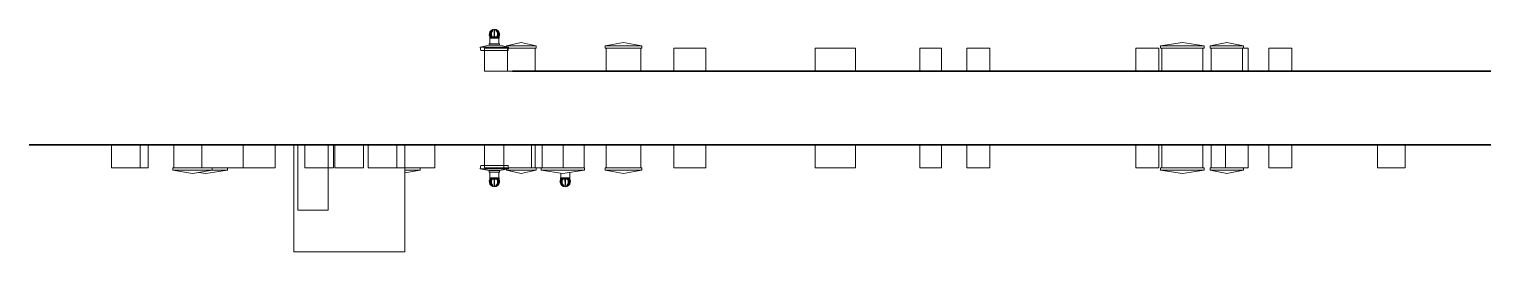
# Model space of a CAD drawing. Header units: millimetres. Extents: x -136099598 to 9192475, y 0 to 555997.
# Drawn here: x -342045 to -278535, y 546332 to 555997 of the extents above; entities that cross this region are included whole.
import ezdxf

# ---------------------------------------------------------------- set-up
doc = ezdxf.new("R2010")
doc.units = ezdxf.units.MM
doc.header["$MEASUREMENT"] = 0
for name, color, linetype, lineweight in [('АР_вентшахты', 7, 'Continuous', 18), ('АР_вентшахты задний план', 8, 'Continuous', 18), ('АР_Карниз пристройка 3 этажа', 133, 'Continuous', 30)]:
    doc.layers.add(name, color=color, linetype=linetype, lineweight=lineweight)

msp = doc.modelspace()

# ---------------------------------------------------------------- linework, layer by layer
at = {"layer": 'АР_вентшахты', "ltscale": 150}
for p, q in [((-321218.7, 555222), (-322444.4, 555222)), ((-322053.4, 555298.7), (-321609.8, 555298.7)), ((-322026.6, 555359), (-321636.6, 555359)), ((-321234.9, 555071.9), (-322428.2, 555071.9)), ((-321234.9, 550081.6), (-322428.2, 550081.6)), ((-321218.7, 549931.5), (-322444.4, 549931.5)), ((-322053.4, 549854.8), (-321609.8, 549854.8)), ((-322026.6, 549794.5), (-321636.6, 549794.5))]:
    msp.add_line(p, q, dxfattribs=at)
for points in [[(-322026.6, 555359), (-322053.4, 555359), (-322053.4, 555298.7), (-322444.4, 555222), (-322428.2, 555071.9)], [(-321636.6, 555359), (-321609.8, 555359), (-321609.8, 555298.7), (-321218.7, 555222), (-321234.9, 555071.9)], [(-321306.6, 555271.9), (-320016.6, 555271.9), (-320661.6, 555421.9), (-321306.6, 555271.9), (-321306.6, 555171.9), (-320016.6, 555171.9), (-320016.6, 555271.9)], [(-317020.7, 555271.9), (-315421.7, 555271.9), (-316221.2, 555421.9), (-317020.7, 555271.9), (-317020.7, 555171.9), (-315421.7, 555171.9), (-315421.7, 555271.9)], [(-292881.2, 555271.9), (-290990.2, 555271.9), (-291935.7, 555421.9), (-292881.2, 555271.9), (-292881.2, 555171.9), (-290990.2, 555171.9), (-290990.2, 555271.9)], [(-290732.3, 555271.9), (-289280.2, 555271.9), (-290006.3, 555421.9), (-290732.3, 555271.9), (-290732.3, 555171.9), (-289280.2, 555171.9), (-289280.2, 555271.9)], [(-322026.6, 549794.5), (-322053.4, 549794.5), (-322053.4, 549854.8), (-322444.4, 549931.5), (-322428.2, 550081.6)], [(-321636.6, 549794.5), (-321609.8, 549794.5), (-321609.8, 549854.8), (-321218.7, 549931.5), (-321234.9, 550081.6)], [(-335806.9, 549881.6), (-334093.9, 549881.6), (-334950.4, 549731.6), (-335806.9, 549881.6), (-335806.9, 549981.6), (-334093.9, 549981.6), (-334093.9, 549881.6)], [(-335320.8, 549881.6), (-333429.8, 549881.6), (-334375.3, 549731.6), (-334677.1, 549779.5)], [(-334093.9, 549981.6), (-333429.8, 549981.6), (-333429.8, 549881.6)], [(-326771.9, 549981.6), (-326771.9, 549981.6), (-325058.9, 549981.6), (-325058.9, 549881.6)], [(-325721.6, 549881.6), (-325058.9, 549881.6), (-325721.6, 549765.5)], [(-321306.6, 549881.6), (-320016.6, 549881.6), (-320661.6, 549731.6), (-321306.6, 549881.6), (-321306.6, 549981.6), (-320016.6, 549981.6), (-320016.6, 549881.6)], [(-319800.5, 549881.6), (-317909.5, 549881.6), (-318855, 549731.6), (-319800.5, 549881.6), (-319800.5, 549981.6), (-317909.5, 549981.6), (-317909.5, 549881.6)], [(-317020.7, 549881.6), (-315421.7, 549881.6), (-316221.2, 549731.6), (-317020.7, 549881.6), (-317020.7, 549981.6), (-315421.7, 549981.6), (-315421.7, 549881.6)], [(-292881.2, 549881.6), (-290990.2, 549881.6), (-291935.7, 549731.6), (-292881.2, 549881.6), (-292881.2, 549981.6), (-290990.2, 549981.6), (-290990.2, 549881.6)], [(-290732.3, 549881.6), (-289280.2, 549881.6), (-290006.3, 549731.6), (-290732.3, 549881.6), (-290732.3, 549981.6), (-289280.2, 549981.6), (-289280.2, 549881.6)]]:
    msp.add_lwpolyline(points, dxfattribs=at)
for points in [[(-322256.6, 554171.9), (-321256.6, 554171.9), (-321256.6, 555171.9), (-322256.6, 555171.9)], [(-321256.6, 554171.9), (-320066.6, 554171.9), (-320066.6, 555171.9), (-321256.6, 555171.9)], [(-316970.7, 554171.9), (-315471.7, 554171.9), (-315471.7, 555171.9), (-316970.7, 555171.9)], [(-314036.8, 554171.9), (-312646.8, 554171.9), (-312646.8, 555171.9), (-314036.8, 555171.9)], [(-307891.2, 554171.9), (-306142.2, 554171.9), (-306142.2, 555171.9), (-307891.2, 555171.9)], [(-303339.7, 554171.9), (-302400.6, 554171.9), (-302400.6, 555171.9), (-303339.7, 555171.9)], [(-301306.2, 554171.9), (-300306.2, 554171.9), (-300306.2, 555171.9), (-301306.2, 555171.9)], [(-293962.8, 554171.9), (-292962.8, 554171.9), (-292962.8, 555171.9), (-293962.8, 555171.9)], [(-292831.2, 554171.9), (-291040.2, 554171.9), (-291040.2, 555171.9), (-292831.2, 555171.9)], [(-290682.3, 554171.9), (-289330.2, 554171.9), (-289330.2, 555171.9), (-290682.3, 555171.9)], [(-288176.6, 554171.9), (-287176.6, 554171.9), (-287176.6, 555171.9), (-288176.6, 555171.9)], [(-338465.3, 549981.6), (-337225.3, 549981.6), (-337225.3, 550981.6), (-338465.3, 550981.6)], [(-334543.7, 549981.6), (-332753.7, 549981.6), (-332753.7, 550981.6), (-334543.7, 550981.6)], [(-332753.7, 549981.6), (-331351.6, 549981.6), (-331351.6, 550981.6), (-332753.7, 550981.6)], [(-330541.7, 550981.6), (-330541.7, 546331.6), (-325721.6, 546331.6), (-325721.6, 550981.6)], [(-330371.6, 550981.6), (-330371.6, 548131.6), (-329061.6, 548131.6), (-329061.6, 550981.6)], [(-330071.7, 549981.6), (-328822.4, 549981.6), (-328822.4, 550981.6), (-330071.7, 550981.6)], [(-328765.9, 549981.6), (-327525.9, 549981.6), (-327525.9, 550981.6), (-328765.9, 550981.6)], [(-327315.1, 549981.6), (-326075.1, 549981.6), (-326075.1, 550981.6), (-327315.1, 550981.6)], [(-322256.6, 549981.6), (-321426.6, 549981.6), (-321426.6, 550981.6), (-322256.6, 550981.6)], [(-321426.6, 549981.6), (-320226.6, 549981.6), (-320226.6, 550981.6), (-321426.6, 550981.6)], [(-320226.6, 549981.6), (-320066.6, 549981.6), (-320066.6, 550981.6), (-320226.6, 550981.6)], [(-318838.5, 549981.6), (-317936.7, 549981.6), (-317936.7, 550981.6), (-318838.5, 550981.6)], [(-316970.7, 549981.6), (-315471.7, 549981.6), (-315471.7, 550981.6), (-316970.7, 550981.6)], [(-314036.8, 549981.6), (-312646.8, 549981.6), (-312646.8, 550981.6), (-314036.8, 550981.6)], [(-307891.2, 549981.6), (-306142.2, 549981.6), (-306142.2, 550981.6), (-307891.2, 550981.6)], [(-303339.7, 549981.6), (-302400.6, 549981.6), (-302400.6, 550981.6), (-303339.7, 550981.6)], [(-301306.2, 549981.6), (-300306.2, 549981.6), (-300306.2, 550981.6), (-301306.2, 550981.6)], [(-293962.8, 549981.6), (-292962.8, 549981.6), (-292962.8, 550981.6), (-293962.8, 550981.6)], [(-292831.2, 549981.6), (-291040.2, 549981.6), (-291040.2, 550981.6), (-292831.2, 550981.6)], [(-290069, 549981.6), (-289079, 549981.6), (-289079, 550981.6), (-290069, 550981.6)], [(-288176.6, 549981.6), (-287176.6, 549981.6), (-287176.6, 550981.6), (-288176.6, 550981.6)], [(-283456.6, 549981.6), (-282256.6, 549981.6), (-282256.6, 550981.6), (-283456.6, 550981.6)]]:
    msp.add_lwpolyline(points, close=True, dxfattribs=at)
at = {"layer": 'АР_вентшахты', "color": 18, "ltscale": 150, "true_color": 0x000000}
for points in [[(-322036.6, 555609), (-321626.6, 555609), (-321626.6, 555619), (-322036.6, 555619)], [(-322031.6, 555619), (-321631.6, 555619), (-321631.6, 555669), (-322031.6, 555669)], [(-322026.6, 555359), (-321636.6, 555359), (-321636.6, 555609), (-322026.6, 555609)], [(-322036.6, 549544.5), (-321626.6, 549544.5), (-321626.6, 549534.5), (-322036.6, 549534.5)], [(-322031.6, 549534.5), (-321631.6, 549534.5), (-321631.6, 549484.5), (-322031.6, 549484.5)], [(-322026.6, 549794.5), (-321636.6, 549794.5), (-321636.6, 549544.5), (-322026.6, 549544.5)], [(-318958.5, 549544.5), (-318548.5, 549544.5), (-318548.5, 549534.5), (-318958.5, 549534.5)], [(-318953.5, 549534.5), (-318553.5, 549534.5), (-318553.5, 549484.5), (-318953.5, 549484.5)]]:
    msp.add_lwpolyline(points, close=True, dxfattribs=at)
for points in [[(-321831.6, 555669), (-321841.6, 555669)], [(-321831.6, 549484.5), (-321841.6, 549484.5)], [(-318558.5, 549778.6), (-318558.5, 549544.5), (-318948.5, 549544.5), (-318948.5, 549746.4)], [(-318753.5, 549484.5), (-318763.5, 549484.5)]]:
    msp.add_lwpolyline(points, dxfattribs=at)
for centre, radius, start, end in [((-321831.6, 555772.1), 225, 332.733956, 207.266044), ((-321806.6, 555773.1), 225.4, 118.001312, 207.481232), ((-321754.9, 555776.7), 250.9, 128.871456, 205.420282), ((-321756.6, 555780.7), 229.1, 123.308103, 209.172506), ((-321714.8, 555789.4), 248, 132.520733, 209.031699), ((-319576.4, 555746), 2266.5, 174.274418, 181.946022), ((-324086.7, 555746), 2266.5, 358.053978, 5.725582), ((-321906.6, 555780.7), 229.1, 330.827494, 56.691897), ((-321948.4, 555789.4), 248, 330.968301, 47.479267), ((-321908.2, 555776.7), 250.9, 334.579718, 51.128544), ((-321856.6, 555773.1), 225.4, 332.518768, 61.998688), ((-321831.6, 549381.4), 225, 152.733956, 27.266044), ((-321806.6, 549380.5), 225.4, 152.518768, 241.998688), ((-321754.9, 549376.8), 250.9, 154.579718, 231.128544), ((-321756.6, 549372.8), 229.1, 150.827494, 236.691897), ((-321714.8, 549364.2), 248, 150.968301, 227.479267), ((-319576.4, 549407.5), 2266.5, 178.053978, 185.725582), ((-324086.7, 549407.5), 2266.5, 354.274418, 1.946022), ((-321906.6, 549372.8), 229.1, 303.308103, 29.172506), ((-321948.4, 549364.2), 248, 312.520733, 29.031699), ((-321908.2, 549376.8), 250.9, 308.871456, 25.420282), ((-321856.6, 549380.5), 225.4, 298.001312, 27.481232), ((-318753.5, 549381.4), 225, 152.733956, 27.266044), ((-318728.5, 549380.5), 225.4, 152.518768, 241.998688), ((-318676.8, 549376.8), 250.9, 154.579718, 231.128544), ((-318678.5, 549372.8), 229.1, 150.827494, 236.691897), ((-318636.7, 549364.2), 248, 150.968301, 227.479267), ((-316498.3, 549407.5), 2266.5, 178.053978, 185.725582), ((-321008.7, 549407.5), 2266.5, 354.274418, 1.946022), ((-318828.5, 549372.8), 229.1, 303.308103, 29.172506), ((-318870.3, 549364.2), 248, 312.520733, 29.031699), ((-318830.1, 549376.8), 250.9, 308.871456, 25.420282), ((-318778.5, 549380.5), 225.4, 298.001312, 27.481232)]:
    msp.add_arc(centre, radius, start, end, dxfattribs=at)
at = {"layer": 'АР_вентшахты задний план', "ltscale": 150}
for points in [[(-289330.2, 554171.9), (-289079, 554171.9), (-289079, 555171.9), (-289330.2, 555171.9)], [(-337225.3, 549981.6), (-336874, 549981.6), (-336874, 550981.6), (-337225.3, 550981.6)], [(-335756.9, 549981.6), (-334543.7, 549981.6), (-334543.7, 550981.6), (-335756.9, 550981.6)], [(-326075.1, 549981.6), (-324419.7, 549981.6), (-324419.7, 550981.6), (-326075.1, 550981.6)], [(-320066.6, 549981.6), (-319750.5, 549981.6), (-319750.5, 550981.6), (-320066.6, 550981.6)], [(-319750.5, 549981.6), (-318838.5, 549981.6), (-318838.5, 550981.6), (-319750.5, 550981.6)], [(-290682.3, 549981.6), (-290069, 549981.6), (-290069, 550981.6), (-290682.3, 550981.6)]]:
    msp.add_lwpolyline(points, close=True, dxfattribs=at)
at = {"layer": 'АР_Карниз пристройка 3 этажа', "ltscale": 150}
for p, q in [((-278535.3, 554171.9), (-321045.3, 554171.9)), ((-278535.3, 550981.6), (-342045.3, 550981.6))]:
    msp.add_line(p, q, dxfattribs=at)

doc.saveas('drawing.dxf')
